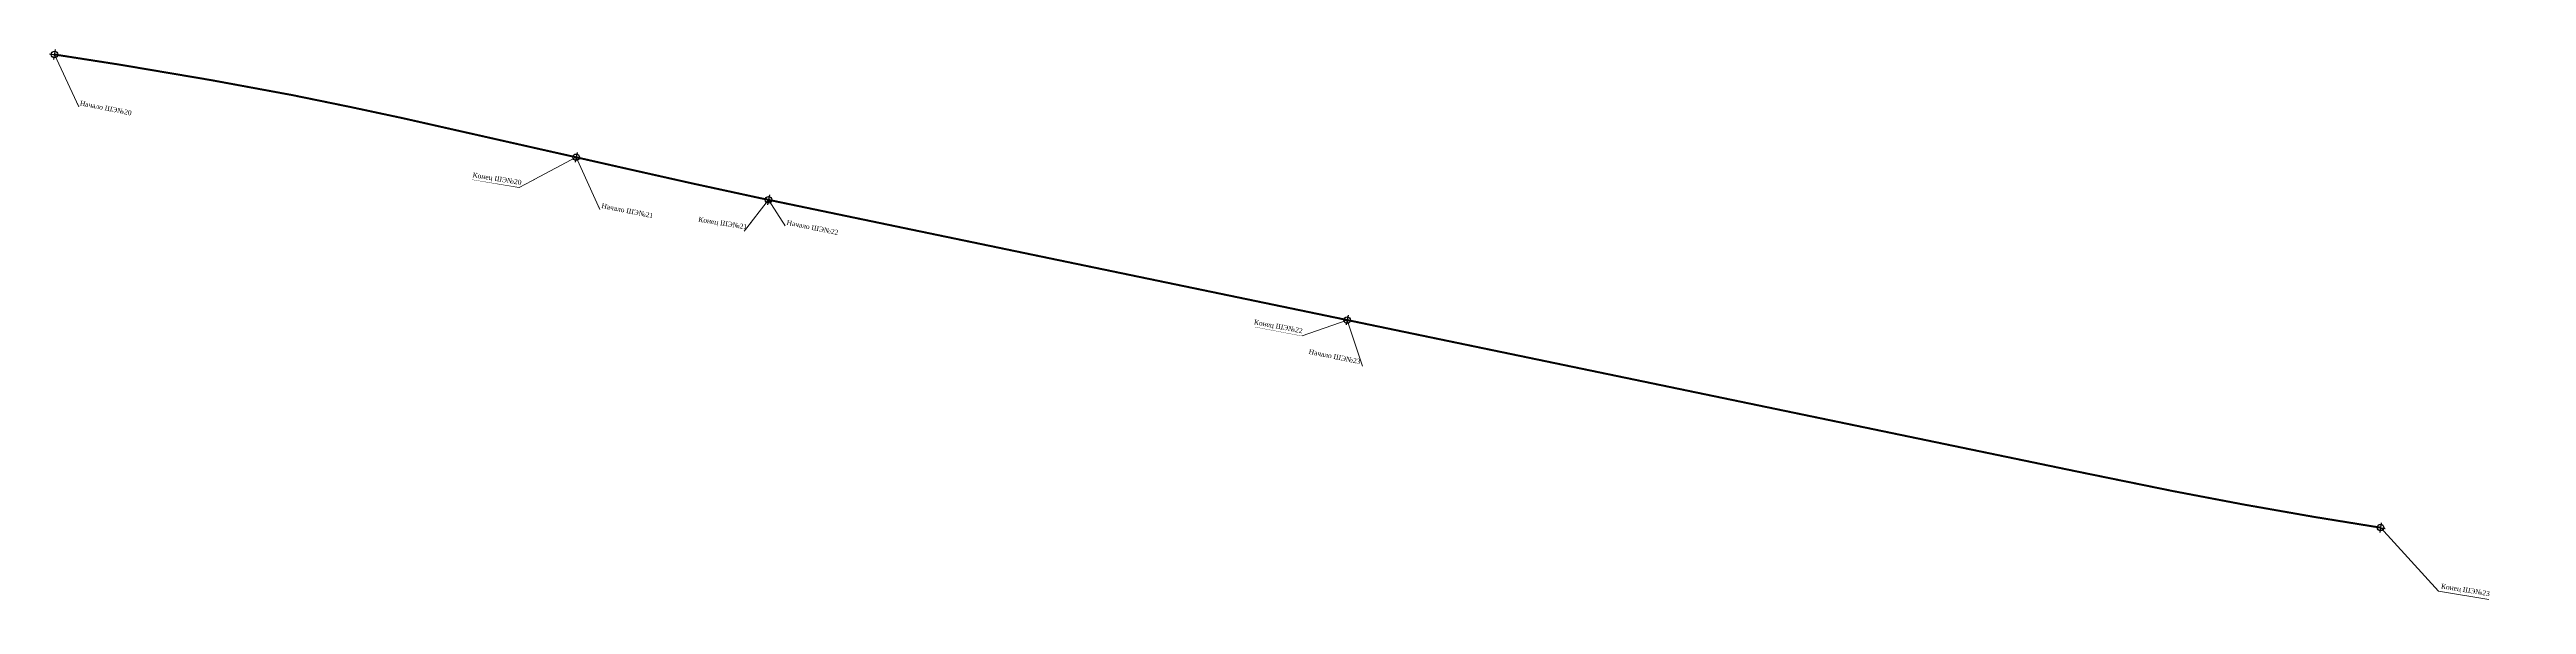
# Model space of a CAD drawing. Extents: x 8820 to 14401, y 7374 to 14078.
# Drawn here: x 13647 to 14401, y 7374 to 7543 of the extents above; entities that cross this region are included whole.
import ezdxf

# ---------------------------------------------------------------- set-up
doc = ezdxf.new("R2010")
doc.units = 0
doc.layers.add('!!!Экраны', color=255, linetype='Continuous')
doc.styles.get("Standard").update_dxf_attribs({"font": 'arial.ttf'})
doc.linetypes.add('ограждение2', pattern='A,0.25,-0.1,[132,ltypeshp.shx,S=0.1,R=0,X=-0.1,Y=0],-0.1,1', length=1.45)

msp = doc.modelspace()

# ---------------------------------------------------------------- linework, layer by layer
at = {"layer": '!!!Экраны', "color": 11, "lineweight": 30, "true_color": 0xf27172}
for p, q in [((13646.66, 7541.7), (13649.62, 7541.23)), ((13648.37, 7542.95), (13647.91, 7539.98)), ((13805.57, 7510.49), (13808.5, 7509.87)), ((13807.34, 7511.65), (13806.72, 7508.71)), ((13865.9, 7498.71), (13865.33, 7495.76)), ((13864.14, 7497.52), (13867.09, 7496.95)), ((14040.39, 7460.96), (14043.34, 7460.38)), ((14042.15, 7462.14), (14041.58, 7459.2)), ((14355.08, 7397.74), (14358.04, 7397.27)), ((14356.8, 7398.99), (14356.33, 7396.03))]:
    msp.add_line(p, q, dxfattribs=at)
at = {"layer": '!!!Экраны', "color": 11, "lineweight": 9, "true_color": 0xf27172}
for p, q in [((13655.55, 7525.56), (13671.07, 7522.43)), ((13775.37, 7503.38), (13789.65, 7501.04)), ((13814.26, 7494.25), (13829.45, 7491.18)), ((13870.73, 7489.29), (13886.28, 7486.15)), ((14030.94, 7449.74), (14046.55, 7446.59)), ((14374.21, 7378.17), (14389.6, 7375.65))]:
    msp.add_line(p, q, dxfattribs=at)
at = {"layer": '!!!Экраны', "color": 11, "lineweight": 30, "true_color": 0xf27172}
for centre in [(13648.14, 7541.46), (13807.03, 7510.18), (13865.62, 7497.24), (14041.87, 7460.67), (14356.56, 7397.51)]:
    msp.add_circle(centre, 1, dxfattribs=at)

# ---------------------------------------------------------------- next in the draw order: texts
at = {"layer": '!!!Экраны', "color": 11, "true_color": 0xf27172, "char_height": 1.5, "attachment_point": 7, "bg_fill": 2}
for s, insert, width, rotation in [('{\\fTimes New Roman|b0|i0|c204|p18;Начало ШЭ№\\fTimes New Roman|b0|i0|c0|p18;20}', (13655.8, 7525.99), 27.6125, 348.73543), ('{\\fTimes New Roman|b0|i0|c204|p18;Конец ШЭ№\\fTimes New Roman|b0|i0|c0|p18;20}', (13775.37, 7503.7), 25.331, 350.83271), ('{\\fTimes New Roman|b0|i0|c204|p18;Начало ШЭ№\\fTimes New Roman|b0|i0|c0|p18;21}', (13814.64, 7494.75), 27.6125, 348.73543), ('{\\fTimes New Roman|b0|i0|c204|p18;Начало ШЭ№\\fTimes New Roman|b0|i0|c0|p18;22}', (13871.03, 7489.63), 27.6125, 348.73543), ('{\\fTimes New Roman|b0|i0|c204|p18;Начало ШЭ№\\fTimes New Roman|b0|i0|c0|p18;23}', (14030.04, 7450.36), 27.6125, 348.73543), ('{\\fTimes New Roman|b0|i0|c204|p18;Конец ШЭ№\\fTimes New Roman|b0|i0|c0|p18;23}', (14374.85, 7378.61), 25.331, 350.83271)]:
    msp.add_mtext(s, dxfattribs=dict(at, insert=insert, width=width, rotation=rotation))

# ---------------------------------------------------------------- next in the draw order: linework, layer by layer
at = {"layer": '!!!Экраны', "color": 11, "lineweight": 9, "true_color": 0xf27172}
for p, q in [((13655.55, 7525.56), (13648.14, 7541.46)), ((13789.65, 7501.04), (13807.04, 7510.19)), ((13814.26, 7494.25), (13807.04, 7510.19)), ((13870.73, 7489.29), (13865.62, 7497.24)), ((13844.1, 7489.99), (13858.26, 7487.67)), ((14028.2, 7455.89), (14013.82, 7458.59)), ((14046.55, 7446.59), (14041.87, 7460.67)), ((14374.21, 7378.17), (14356.56, 7397.51))]:
    msp.add_line(p, q, dxfattribs=at)
at = {"layer": '!!!Экраны', "color": 11, "linetype": 'ограждение2', "lineweight": 9, "true_color": 0xf27172, "const_width": 0.6}
for points in [[(13648.14, 7541.46), (13668.23, 7538.33), (13695.86, 7533.66), (13720.6, 7529.1), (13738.49, 7525.44), (13754.24, 7522.08), (13779.25, 7516.44), (13800.12, 7511.74), (13807.04, 7510.19)], [(13807.04, 7510.19), (13821.19, 7506.99), (13842.1, 7502.3), (13863.12, 7497.75), (13865.62, 7497.24)], [(14041.87, 7460.67), (14056.13, 7457.71), (14131.67, 7442.05), (14193.46, 7429.24), (14237.94, 7420.02), (14263.92, 7414.63), (14293.37, 7408.63), (14314.85, 7404.55), (14336.38, 7400.77), (14356.56, 7397.51)]]:
    msp.add_lwpolyline(points, dxfattribs=at)

# ---------------------------------------------------------------- next in the draw order: texts
at = {"layer": '!!!Экраны', "color": 11, "true_color": 0xf27172, "char_height": 1.5, "bg_fill": 2}
for s, insert, width, attachment_point, rotation in [('{\\fTimes New Roman|b0|i0|c204|p18;Конец ШЭ№\\fTimes New Roman|b0|i0|c0|p18;21}', (13844.1, 7490.18), 25.331, 7, 350.83271), ('{\\fTimes New Roman|b0|i0|c204|p18;Конец ШЭ№\\fTimes New Roman|b0|i0|c0|p18;22}', (14028.05, 7456.18), 27.6125, 9, 349.24313)]:
    msp.add_mtext(s, dxfattribs=dict(at, insert=insert, width=width, attachment_point=attachment_point, rotation=rotation))

# ---------------------------------------------------------------- next in the draw order: linework, layer by layer
at = {"layer": '!!!Экраны', "color": 11, "lineweight": 9, "true_color": 0xf27172}
for p, q in [((13858.26, 7487.67), (13865.62, 7497.24)), ((14028.2, 7455.89), (14041.87, 7460.67))]:
    msp.add_line(p, q, dxfattribs=at)
at = {"layer": '!!!Экраны', "color": 11, "linetype": 'ограждение2', "lineweight": 9, "true_color": 0xf27172, "const_width": 0.6}
msp.add_lwpolyline([(13865.62, 7497.24), (13910.01, 7488.01), (13953.96, 7478.89), (13998.6, 7469.64), (14041.87, 7460.67)], dxfattribs=at)

doc.saveas('drawing.dxf')
